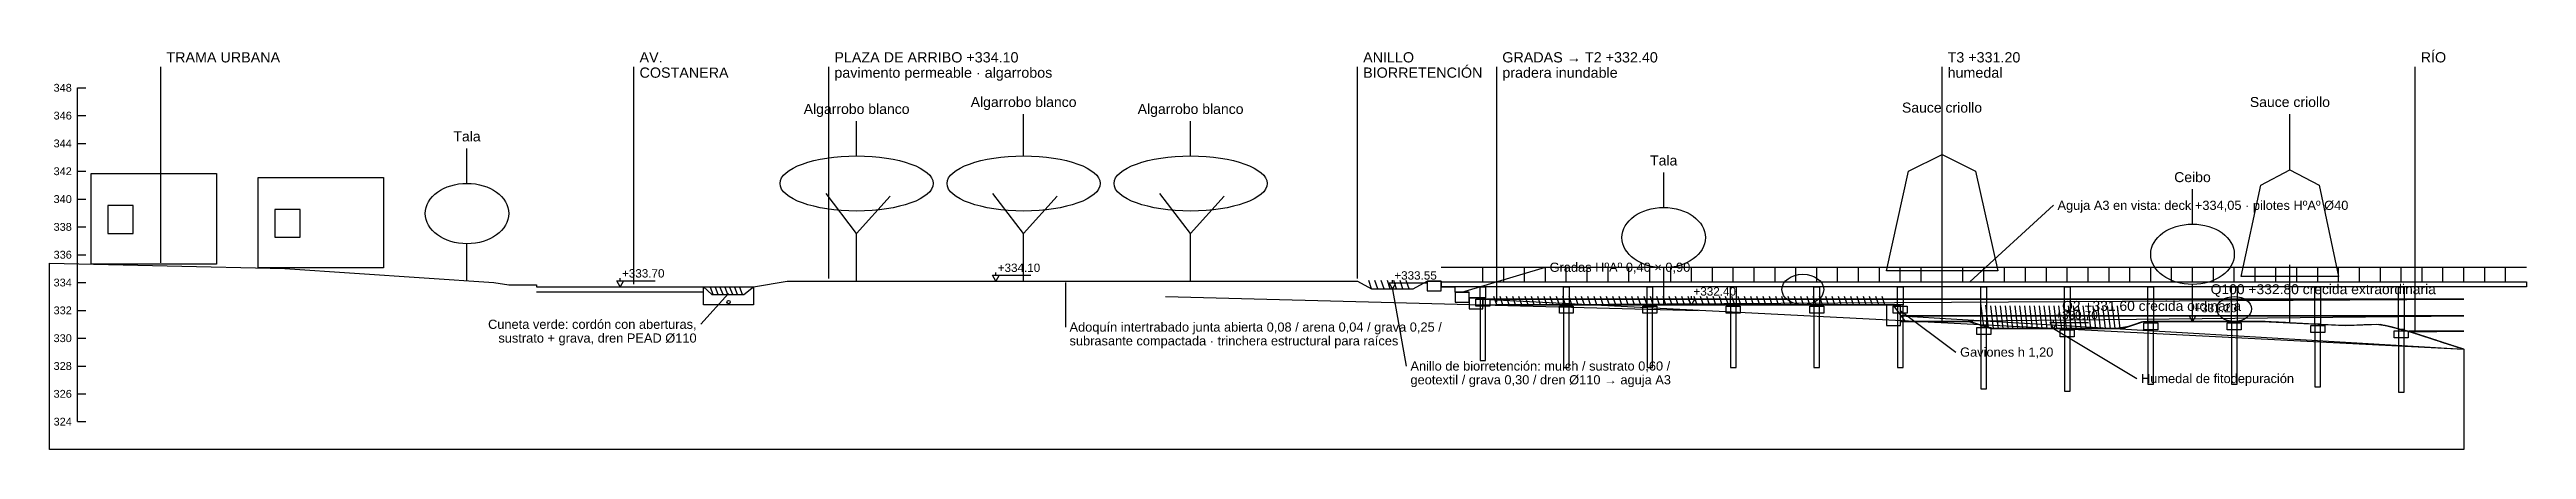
# Model space of a CAD drawing. Header units: metres. Extents: x -1097 to 1588, y -185 to 884.
# Drawn here: x 480 to 658, y -173 to -144.3 of the extents above; entities that cross this region are included whole.
import ezdxf
from ezdxf.enums import TextEntityAlignment as Align

# ---------------------------------------------------------------- set-up
doc = ezdxf.new("R2010")
doc.units = ezdxf.units.M
for name, color, linetype in [('CORTE-AGUA', 5, 'Continuous'), ('CORTE-ESTRUCTURA', 30, 'Continuous'), ('CORTE-TERRENO', 7, 'Continuous'), ('CORTE-TERRENO_EXIST', 9, 'Continuous'), ('CORTE-TEXTO', 7, 'Continuous'), ('CORTE-VEGETACION', 3, 'Continuous'), ('COTAS', 7, 'Continuous'), ('SUDS-CUNETA_VERDE', 3, 'Continuous'), ('SUDS-PASARELA', 30, 'Continuous'), ('TERRAZAS-GAVIONES', 8, 'Continuous')]:
    doc.layers.add(name, color=color, linetype=linetype)
doc.styles.add('ARIAL', font='arial.ttf')

msp = doc.modelspace()

# ---------------------------------------------------------------- texts
at = {"layer": 'CORTE-AGUA', "style": 'ARIAL'}
for s, p in [('Q100 +332.80 crecida extraordinaria', (651.49, -162.05)), ('Q2 +331.60 crecida ordinaria', (637.49, -163.25))]:
    msp.add_text(s, height=0.7125, dxfattribs=at).set_placement(p, align=Align.BOTTOM_RIGHT)
at = {"layer": 'CORTE-TEXTO', "style": 'ARIAL'}
for s, height, p in [('TRAMA URBANA', 0.7362, (488.4, -145.4)), ('AV.', 0.736, (522.4, -145.4)), ('COSTANERA', 0.736, (522.4, -146.5)), ('pavimento permeable · algarrobos', 0.7362, (536.4, -146.5)), ('PLAZA DE ARRIBO +334.10', 0.7362, (536.4, -145.4)), ('ANILLO', 0.736, (574.4, -145.4)), ('BIORRETENCIÓN', 0.7362, (574.4, -146.5)), ('GRADAS → T2 +332.40', 0.7362, (584.4, -145.4)), ('pradera inundable', 0.7362, (584.4, -146.5)), ('T3 +331.20', 0.736, (616.4, -145.4)), ('humedal', 0.736, (616.4, -146.5)), ('RÍO', 0.736, (650.4, -145.4))]:
    msp.add_text(s, height=height, dxfattribs=at).set_placement(p, align=Align.BOTTOM_LEFT)
for s, height, p in [('348', 0.562, (481.6, -147)), ('346', 0.562, (481.6, -149)), ('344', 0.562, (481.6, -151)), ('342', 0.562, (481.6, -153)), ('340', 0.562, (481.6, -155)), ('338', 0.562, (481.6, -157)), ('336', 0.562, (481.6, -159)), ('334', 0.562, (481.6, -161)), ('332', 0.562, (481.6, -163)), ('Cuneta verde: cordón con aberturas,', 0.6587, (526.5, -164)), ('330', 0.562, (481.6, -165)), ('sustrato + grava, dren PEAD Ø110', 0.6587, (526.5, -164.99)), ('328', 0.562, (481.6, -167)), ('326', 0.562, (481.6, -169)), ('324', 0.562, (481.6, -171))]:
    msp.add_text(s, height=height, dxfattribs=at).set_placement(p, align=Align.MIDDLE_RIGHT)
for s, p in [('Algarrobo blanco', (550, -148.6)), ('Sauce criollo', (641, -148.6)), ('Algarrobo blanco', (538, -149.1)), ('Algarrobo blanco', (562, -149.1)), ('Sauce criollo', (616, -149)), ('Tala', (510, -151.07)), ('Tala', (596, -152.8)), ('Ceibo', (634, -154))]:
    msp.add_text(s, height=0.72, dxfattribs=at).set_placement(p, align=Align.BOTTOM_CENTER)
for s, p in [('Aguja A3 en vista: deck +334,05 · pilotes HºAº Ø40', (624.3, -155.45)), ('Gradas HºAº 0,40 × 0,90', (587.8, -159.9)), ('Adoquín intertrabado junta abierta 0,08 / arena 0,04 / grava 0,25 /', (553.3, -164.2)), ('subrasante compactada · trinchera estructural para raíces', (553.3, -165.19)), ('Anillo de biorretención: mulch / sustrato 0,60 /', (577.8, -167)), ('Gaviones h 1,20', (617.3, -166)), ('geotextil / grava 0,30 / dren Ø110 → aguja A3', (577.8, -167.99)), ('Humedal de fitodepuración', (630.3, -167.9))]:
    msp.add_text(s, height=0.6587, dxfattribs=at).set_placement(p, align=Align.MIDDLE_LEFT)
at = {"layer": 'COTAS', "style": 'ARIAL'}
for s, p in [('+333.70', (521.14, -160.82)), ('+334.10', (548.14, -160.42)), ('+333.55', (576.64, -160.97)), ('+332.40', (598.14, -162.12)), ('+330.70', (624.14, -163.82)), ('+331.20', (634.14, -163.32))]:
    msp.add_text(s, height=0.6, dxfattribs=at).set_placement(p, align=Align.BOTTOM_LEFT)

# ---------------------------------------------------------------- linework, layer by layer
at = {"layer": 'CORTE-AGUA'}
for points in [[(583.07, -162.2), (653.49, -165.8), (652.6, -165.51), (651.71, -165.22), (650.82, -164.93), (649.92, -164.64), (649.03, -164.39), (648.14, -164.16), (647.25, -164.01), (646.36, -164.05), (645.47, -164.08), (644.58, -164.08), (643.69, -164.03), (642.79, -163.99), (641.9, -163.95), (641.01, -163.9), (640.12, -163.86), (639.23, -163.81), (638.34, -163.8), (637.45, -163.8), (636.55, -163.8), (635.66, -163.8), (634.77, -163.8), (633.88, -163.8), (632.99, -163.8), (632.1, -163.8), (631.21, -163.8), (630.32, -163.86), (629.42, -164.16), (628.53, -164.3), (627.64, -164.3), (626.75, -164.3), (625.86, -164.3), (624.97, -164.3), (624.08, -164.3), (623.18, -164.3), (622.29, -164.3), (621.4, -164.3), (620.51, -164.3), (619.62, -164.3), (618.73, -164.04), (617.84, -163.8), (616.94, -163.8), (616.05, -163.8), (615.16, -163.8), (614.27, -163.8), (613.38, -163.8), (612.49, -162.6), (611.6, -162.6), (610.71, -162.6), (609.81, -162.6), (608.92, -162.6), (608.03, -162.6), (607.14, -162.6), (606.25, -162.6), (605.36, -162.6), (604.47, -162.6), (603.57, -162.6), (602.68, -162.6), (601.79, -162.6), (600.9, -162.6), (600.01, -162.6), (599.12, -162.6), (598.23, -162.6), (597.34, -162.6), (596.44, -162.6), (595.55, -162.6), (594.66, -162.6), (593.77, -162.6), (592.88, -162.6), (591.99, -162.6), (591.1, -162.6), (590.2, -162.6), (589.31, -162.6), (588.42, -162.6), (587.53, -162.6), (586.64, -162.6), (585.75, -162.6), (584.86, -162.6), (583.97, -162.6), (653.49, -162.2), (583.07, -162.2)], [(613.02, -163.4), (653.49, -165.8), (652.98, -165.63), (652.47, -165.47), (651.95, -165.3), (651.44, -165.13), (650.93, -164.97), (650.42, -164.8), (649.9, -164.63), (649.39, -164.48), (648.88, -164.35), (648.37, -164.22), (647.85, -164.09), (647.34, -164.01), (646.83, -164.03), (646.32, -164.05), (645.81, -164.07), (645.29, -164.09), (644.78, -164.09), (644.27, -164.06), (643.76, -164.04), (643.24, -164.01), (642.73, -163.99), (642.22, -163.96), (641.71, -163.94), (641.2, -163.91), (640.68, -163.88), (640.17, -163.86), (639.66, -163.83), (639.15, -163.81), (638.63, -163.8), (638.12, -163.8), (637.61, -163.8), (637.1, -163.8), (636.58, -163.8), (636.07, -163.8), (635.56, -163.8), (635.05, -163.8), (634.54, -163.8), (634.02, -163.8), (633.51, -163.8), (633, -163.8), (632.49, -163.8), (631.97, -163.8), (631.46, -163.8), (630.95, -163.8), (630.44, -163.82), (629.93, -163.99), (629.41, -164.16), (628.9, -164.3), (628.39, -164.3), (627.88, -164.3), (627.36, -164.3), (626.85, -164.3), (626.34, -164.3), (625.83, -164.3), (625.31, -164.3), (624.8, -164.3), (624.29, -164.3), (623.78, -164.3), (623.27, -164.3), (622.75, -164.3), (622.24, -164.3), (621.73, -164.3), (621.22, -164.3), (620.7, -164.3), (620.19, -164.3), (619.68, -164.3), (619.17, -164.19), (618.65, -164.02), (618.14, -163.85), (617.63, -163.8), (617.12, -163.8), (616.61, -163.8), (616.09, -163.8), (615.58, -163.8), (615.07, -163.8), (614.56, -163.8), (614.04, -163.8), (613.53, -163.8), (653.49, -163.4), (613.02, -163.4)], [(649.58, -164.5), (653.49, -165.8), (653.44, -165.78), (653.39, -165.77), (653.34, -165.75), (653.29, -165.74), (653.24, -165.72), (653.19, -165.7), (653.14, -165.69), (653.09, -165.67), (653.04, -165.66), (653, -165.64), (652.95, -165.62), (652.9, -165.61), (652.85, -165.59), (652.8, -165.58), (652.75, -165.56), (652.7, -165.54), (652.65, -165.53), (652.6, -165.51), (652.55, -165.49), (652.5, -165.48), (652.45, -165.46), (652.4, -165.45), (652.35, -165.43), (652.3, -165.41), (652.25, -165.4), (652.2, -165.38), (652.15, -165.37), (652.11, -165.35), (652.06, -165.33), (652.01, -165.32), (651.96, -165.3), (651.91, -165.29), (651.86, -165.27), (651.81, -165.25), (651.76, -165.24), (651.71, -165.22), (651.66, -165.21), (651.61, -165.19), (651.56, -165.17), (651.51, -165.16), (651.46, -165.14), (651.41, -165.13), (651.36, -165.11), (651.31, -165.09), (651.27, -165.08), (651.22, -165.06), (651.17, -165.04), (651.12, -165.03), (651.07, -165.01), (651.02, -165), (650.97, -164.98), (650.92, -164.96), (650.87, -164.95), (650.82, -164.93), (650.77, -164.92), (650.72, -164.9), (650.67, -164.88), (650.62, -164.87), (650.57, -164.85), (650.52, -164.84), (650.47, -164.82), (650.42, -164.8), (650.38, -164.79), (650.33, -164.77), (650.28, -164.76), (650.23, -164.74), (650.18, -164.72), (650.13, -164.71), (650.08, -164.69), (650.03, -164.68), (649.98, -164.66), (649.93, -164.64), (649.88, -164.63), (649.83, -164.61), (649.78, -164.59), (649.73, -164.58), (649.68, -164.56), (649.63, -164.55), (653.49, -164.5), (649.58, -164.5)]]:
    msp.add_lwpolyline(points, close=True, dxfattribs=at)
for points in [[(583.07, -162.2), (653.49, -162.2)], [(613.02, -163.4), (653.49, -163.4)], [(649.58, -164.5), (653.49, -164.5)]]:
    msp.add_lwpolyline(points, dxfattribs=at)
at = {"layer": 'CORTE-ESTRUCTURA'}
for points in [[(483, -159.67), (483, -153.17), (492, -153.17), (492, -159.67)], [(495, -159.95), (495, -153.45), (504, -153.45), (504, -159.95)], [(484.2, -157.47), (486, -157.47), (486, -155.47), (484.2, -155.47)], [(496.2, -157.75), (498, -157.75), (498, -155.75), (496.2, -155.75)], [(582.8, -161.3), (583.2, -161.3), (583.2, -162.1), (582.8, -162.1)], [(588.8, -161.3), (589.2, -161.3), (589.2, -162.6), (588.8, -162.6)], [(594.8, -161.3), (595.2, -161.3), (595.2, -162.6), (594.8, -162.6)], [(600.8, -161.3), (601.2, -161.3), (601.2, -162.6), (600.8, -162.6)], [(606.8, -161.3), (607.2, -161.3), (607.2, -162.6), (606.8, -162.6)], [(612.8, -161.3), (613.2, -161.3), (613.2, -162.6), (612.8, -162.6)], [(618.8, -161.3), (619.2, -161.3), (619.2, -164.13), (618.8, -164.13)], [(624.8, -161.3), (625.2, -161.3), (625.2, -164.3), (624.8, -164.3)], [(630.8, -161.3), (631.2, -161.3), (631.2, -163.8), (630.8, -163.8)], [(636.8, -161.3), (637.2, -161.3), (637.2, -163.8), (636.8, -163.8)], [(642.8, -161.3), (643.2, -161.3), (643.2, -164), (642.8, -164)], [(648.8, -161.3), (649.2, -161.3), (649.2, -164.38), (648.8, -164.38)], [(582.5, -162.2), (583.5, -162.2), (583.5, -162.7), (582.5, -162.7)], [(588.5, -162.7), (589.5, -162.7), (589.5, -163.2), (588.5, -163.2)], [(594.5, -162.7), (595.5, -162.7), (595.5, -163.2), (594.5, -163.2)], [(600.5, -162.7), (601.5, -162.7), (601.5, -163.2), (600.5, -163.2)], [(606.5, -162.7), (607.5, -162.7), (607.5, -163.2), (606.5, -163.2)], [(612.5, -162.7), (613.5, -162.7), (613.5, -163.2), (612.5, -163.2)], [(618.5, -164.23), (619.5, -164.23), (619.5, -164.73), (618.5, -164.73)], [(624.5, -164.4), (625.5, -164.4), (625.5, -164.9), (624.5, -164.9)], [(630.5, -163.9), (631.5, -163.9), (631.5, -164.4), (630.5, -164.4)], [(636.5, -163.9), (637.5, -163.9), (637.5, -164.4), (636.5, -164.4)], [(642.5, -164.1), (643.5, -164.1), (643.5, -164.6), (642.5, -164.6)], [(648.5, -164.48), (649.5, -164.48), (649.5, -164.98), (648.5, -164.98)]]:
    msp.add_lwpolyline(points, close=True, dxfattribs=at)
for points in [[(515, -161.66), (527, -161.66)], [(582.8, -162.1), (582.8, -166.6), (583.2, -166.6), (583.2, -162.1)], [(588.8, -162.6), (588.8, -167.1), (589.2, -167.1), (589.2, -162.6)], [(594.8, -162.6), (594.8, -167.1), (595.2, -167.1), (595.2, -162.6)], [(600.8, -162.6), (600.8, -167.1), (601.2, -167.1), (601.2, -162.6)], [(606.8, -162.6), (606.8, -167.1), (607.2, -167.1), (607.2, -162.6)], [(612.8, -162.6), (612.8, -167.1), (613.2, -167.1), (613.2, -162.6)], [(618.8, -164.13), (618.8, -168.63), (619.2, -168.63), (619.2, -164.13)], [(624.8, -164.3), (624.8, -168.8), (625.2, -168.8), (625.2, -164.3)], [(630.8, -163.8), (630.8, -168.3), (631.2, -168.3), (631.2, -163.8)], [(636.8, -163.8), (636.8, -168.3), (637.2, -168.3), (637.2, -163.8)], [(642.8, -164), (642.8, -168.5), (643.2, -168.5), (643.2, -164)], [(648.8, -164.38), (648.8, -168.88), (649.2, -168.88), (649.2, -164.38)]]:
    msp.add_lwpolyline(points, dxfattribs=at)
at = {"layer": 'CORTE-TERRENO'}
msp.add_lwpolyline([(480, -159.6), (496.92, -160), (511.93, -161), (513, -161.16), (515, -161.16), (515, -161.31), (527, -161.31), (530.6, -161.3), (533, -160.9), (574, -160.9), (575, -161.45), (578, -161.45), (579, -160.9), (580, -160.9), (580, -161.3), (581, -161.3), (581, -161.7), (582, -161.7), (582, -162.1), (583, -162.1), (583, -162.6), (613, -162.6), (613, -163.8), (618, -163.8), (619.5, -164.3), (629, -164.3), (630.5, -163.8), (639, -163.8), (645, -164.1), (647.49, -164), (649.49, -164.5), (653.49, -165.8), (653.49, -173), (480, -173)], close=True, dxfattribs=at)
msp.add_lwpolyline([(480, -159.6), (496.92, -160), (511.93, -161), (513, -161.16), (515, -161.16), (515, -161.31), (527, -161.31), (530.6, -161.3), (533, -160.9), (574, -160.9), (575, -161.45), (578, -161.45), (579, -160.9), (580, -160.9), (580, -161.3), (581, -161.3), (581, -161.7), (582, -161.7), (582, -162.1), (583, -162.1), (583, -162.6), (613, -162.6), (613, -163.8), (618, -163.8), (619.5, -164.3), (629, -164.3), (630.5, -163.8), (639, -163.8), (645, -164.1), (647.49, -164), (649.49, -164.5), (653.49, -165.8)], dxfattribs=at)
at = {"layer": 'CORTE-TERRENO_EXIST'}
msp.add_lwpolyline([(560.2, -162), (598.47, -163)], dxfattribs=at)
at = {"layer": 'CORTE-TEXTO'}
for points in [[(488, -159.59), (488, -145.5)], [(522, -161.11), (522, -145.5)], [(536, -160.7), (536, -145.5)], [(574, -160.7), (574, -145.5)], [(584, -162.4), (584, -145.5)], [(616, -163.6), (616, -145.5)], [(650, -164.47), (650, -145.5)], [(482, -147), (482.6, -147)], [(482, -171), (482, -147)], [(482, -149), (482.6, -149)], [(482, -151), (482.6, -151)], [(482, -153), (482.6, -153)], [(482, -155), (482.6, -155)], [(618, -160.95), (624, -155.45)], [(482, -157), (482.6, -157)], [(482, -159), (482.6, -159)], [(581.5, -161.7), (587.5, -159.9)], [(482, -161), (482.6, -161)], [(528.8, -161.8), (526.8, -164)], [(553, -161), (553, -164.2)], [(576.5, -161.5), (577.5, -167)], [(482, -163), (482.6, -163)], [(613, -163), (617, -166)], [(482, -165), (482.6, -165)], [(624, -164.3), (630, -167.9)], [(482, -167), (482.6, -167)], [(482, -169), (482.6, -169)], [(482, -171), (482.6, -171)]]:
    msp.add_lwpolyline(points, dxfattribs=at)
at = {"layer": 'CORTE-VEGETACION'}
for points in [[(538, -151.9), (538, -149.4)], [(550, -151.9), (550, -148.9)], [(562, -151.9), (562, -149.4)], [(616, -151.8), (616, -149.3)], [(641, -152.9), (641, -148.9)], [(510, -153.87), (510, -151.37)], [(538, -157.48), (535.8, -154.6)], [(538, -157.48), (540.42, -154.78)], [(550, -157.48), (547.8, -154.6)], [(550, -157.48), (552.42, -154.78)], [(562, -157.48), (559.8, -154.6)], [(562, -157.48), (564.42, -154.78)], [(596, -155.6), (596, -153.1)], [(634, -156.8), (634, -154.3)], [(510, -160.87), (510, -158.21)], [(538, -160.9), (538, -157.48)], [(550, -160.9), (550, -157.48)], [(562, -160.9), (562, -157.48)], [(596, -162.6), (596, -159.94)], [(616, -163.8), (616, -159.24)], [(641, -163.9), (641, -159.72)], [(527.7, -161.86), (527.5, -161.36)], [(528.05, -161.86), (527.85, -161.36)], [(528.4, -161.86), (528.2, -161.36)], [(528.75, -161.86), (528.55, -161.36)], [(529.1, -161.86), (528.9, -161.36)], [(529.45, -161.86), (529.25, -161.36)], [(529.8, -161.86), (529.6, -161.36)], [(575, -161.45), (574.8, -160.85)], [(575.45, -161.45), (575.25, -160.85)], [(575.9, -161.45), (575.7, -160.85)], [(576.35, -161.45), (576.15, -160.85)], [(576.8, -161.45), (576.6, -160.85)], [(577.25, -161.45), (577.05, -160.85)], [(577.7, -161.45), (577.5, -160.85)], [(634, -163.8), (634, -161.14)], [(584, -162.6), (583.8, -162)], [(584.45, -162.6), (584.25, -162)], [(584.9, -162.6), (584.7, -162)], [(585.35, -162.6), (585.15, -162)], [(585.8, -162.6), (585.6, -162)], [(586.25, -162.6), (586.05, -162)], [(586.7, -162.6), (586.5, -162)], [(587.15, -162.6), (586.95, -162)], [(587.6, -162.6), (587.4, -162)], [(588.05, -162.6), (587.85, -162)], [(588.5, -162.6), (588.3, -162)], [(588.95, -162.6), (588.75, -162)], [(589.4, -162.6), (589.2, -162)], [(589.85, -162.6), (589.65, -162)], [(590.3, -162.6), (590.1, -162)], [(590.75, -162.6), (590.55, -162)], [(591.2, -162.6), (591, -162)], [(591.65, -162.6), (591.45, -162)], [(592.1, -162.6), (591.9, -162)], [(592.55, -162.6), (592.35, -162)], [(593, -162.6), (592.8, -162)], [(593.45, -162.6), (593.25, -162)], [(593.9, -162.6), (593.7, -162)], [(594.35, -162.6), (594.15, -162)], [(594.8, -162.6), (594.6, -162)], [(595.25, -162.6), (595.05, -162)], [(595.7, -162.6), (595.5, -162)], [(596.15, -162.6), (595.95, -162)], [(596.6, -162.6), (596.4, -162)], [(597.05, -162.6), (596.85, -162)], [(597.5, -162.6), (597.3, -162)], [(597.95, -162.6), (597.75, -162)], [(598.4, -162.6), (598.2, -162)], [(598.85, -162.6), (598.65, -162)], [(599.3, -162.6), (599.1, -162)], [(599.75, -162.6), (599.55, -162)], [(600.2, -162.6), (600, -162)], [(600.65, -162.6), (600.45, -162)], [(601.1, -162.6), (600.9, -162)], [(601.55, -162.6), (601.35, -162)], [(602, -162.6), (601.8, -162)], [(602.45, -162.6), (602.25, -162)], [(602.9, -162.6), (602.7, -162)], [(603.35, -162.6), (603.15, -162)], [(603.8, -162.6), (603.6, -162)], [(604.25, -162.6), (604.05, -162)], [(604.7, -162.6), (604.5, -162)], [(605.15, -162.6), (604.95, -162)], [(605.6, -162.6), (605.4, -162)], [(606.05, -162.6), (605.85, -162)], [(606.5, -162.6), (606.3, -162)], [(606.95, -162.6), (606.75, -162)], [(607.4, -162.6), (607.2, -162)], [(607.85, -162.6), (607.65, -162)], [(608.3, -162.6), (608.1, -162)], [(608.75, -162.6), (608.55, -162)], [(609.2, -162.6), (609, -162)], [(609.65, -162.6), (609.45, -162)], [(610.1, -162.6), (609.9, -162)], [(610.55, -162.6), (610.35, -162)], [(611, -162.6), (610.8, -162)], [(611.45, -162.6), (611.25, -162)], [(611.9, -162.6), (611.7, -162)], [(619, -164.13), (618.8, -162.51)], [(619.35, -164.25), (619.15, -162.63)], [(619.7, -164.3), (619.5, -162.68)], [(620.05, -164.3), (619.85, -162.68)], [(620.4, -164.3), (620.2, -162.68)], [(620.75, -164.3), (620.55, -162.68)], [(621.1, -164.3), (620.9, -162.68)], [(621.45, -164.3), (621.25, -162.68)], [(621.8, -164.3), (621.6, -162.68)], [(622.15, -164.3), (621.95, -162.68)], [(622.5, -164.3), (622.3, -162.68)], [(622.85, -164.3), (622.65, -162.68)], [(623.2, -164.3), (623, -162.68)], [(623.55, -164.3), (623.35, -162.68)], [(623.9, -164.3), (623.7, -162.68)], [(624.25, -164.3), (624.05, -162.68)], [(624.6, -164.3), (624.4, -162.68)], [(624.95, -164.3), (624.75, -162.68)], [(625.3, -164.3), (625.1, -162.68)], [(625.65, -164.3), (625.45, -162.68)], [(626, -164.3), (625.8, -162.68)], [(626.35, -164.3), (626.15, -162.68)], [(626.7, -164.3), (626.5, -162.68)], [(627.05, -164.3), (626.85, -162.68)], [(627.4, -164.3), (627.2, -162.68)], [(627.75, -164.3), (627.55, -162.68)], [(628.1, -164.3), (627.9, -162.68)], [(628.45, -164.3), (628.25, -162.68)], [(628.8, -164.3), (628.6, -162.68)]]:
    msp.add_lwpolyline(points, dxfattribs=at)
for points in [[(612, -160.15), (613.6, -153), (616, -151.8), (618.4, -153), (620, -160.15)], [(637.5, -160.56), (638.9, -154), (641, -152.9), (643.1, -154), (644.5, -160.56)]]:
    msp.add_lwpolyline(points, close=True, dxfattribs=at)
for centre, major_axis, ratio in [((538, -153.88), (5.5, 0), 0.36), ((550, -153.88), (5.5, 0), 0.36), ((562, -153.88), (5.5, 0), 0.36), ((510, -156.04), (3, 0), 0.723333), ((596, -157.77), (3, 0), 0.723333), ((634, -158.97), (3, 0), 0.723333), ((606, -161.5), (1.5, 0), 0.733333), ((637, -162.9), (1.25, 0), 0.72)]:
    msp.add_ellipse(centre, major_axis=major_axis, ratio=ratio, dxfattribs=at)
at = {"layer": 'COTAS'}
for points in [[(520.76, -160.87), (521.24, -160.87), (521, -161.3)], [(547.76, -160.47), (548.24, -160.47), (548, -160.9)], [(576.26, -161.02), (576.74, -161.02), (576.5, -161.45)], [(597.76, -162.17), (598.24, -162.17), (598, -162.6)], [(633.76, -163.37), (634.24, -163.37), (634, -163.8)], [(623.76, -163.87), (624.24, -163.87), (624, -164.3)]]:
    msp.add_lwpolyline(points, close=True, dxfattribs=at)
for points in [[(521, -160.87), (521, -160.69)], [(521, -160.87), (523.52, -160.87)], [(548, -160.47), (548, -160.29)], [(548, -160.47), (550.52, -160.47)], [(576.5, -161.02), (576.5, -160.84)], [(576.5, -161.02), (579.02, -161.02)], [(598, -162.17), (598, -161.99)], [(598, -162.17), (600.52, -162.17)], [(624, -163.87), (624, -163.69)], [(634, -163.37), (634, -163.19)], [(634, -163.37), (636.52, -163.37)], [(624, -163.87), (626.52, -163.87)]]:
    msp.add_lwpolyline(points, dxfattribs=at)
at = {"layer": 'SUDS-CUNETA_VERDE'}
msp.add_lwpolyline([(527, -161.31), (527.6, -161.86), (529.9, -161.86), (530.6, -161.31), (530.6, -162.61), (527, -162.61)], close=True, dxfattribs=at)
msp.add_lwpolyline([(527, -161.31), (527.6, -161.86), (529.9, -161.86), (530.6, -161.31)], dxfattribs=at)
msp.add_circle((528.8, -162.41), 0.12, dxfattribs=at)
at = {"layer": 'SUDS-PASARELA'}
for points in [[(580, -159.9), (658, -159.9)], [(583, -160.95), (583, -159.9)], [(584.5, -160.95), (584.5, -159.9)], [(586, -160.95), (586, -159.9)], [(587.5, -160.95), (587.5, -159.9)], [(589, -160.95), (589, -159.9)], [(590.5, -160.95), (590.5, -159.9)], [(592, -160.95), (592, -159.9)], [(593.5, -160.95), (593.5, -159.9)], [(595, -160.95), (595, -159.9)], [(596.5, -160.95), (596.5, -159.9)], [(598, -160.95), (598, -159.9)], [(599.5, -160.95), (599.5, -159.9)], [(601, -160.95), (601, -159.9)], [(602.5, -160.95), (602.5, -159.9)], [(604, -160.95), (604, -159.9)], [(605.5, -160.95), (605.5, -159.9)], [(607, -160.95), (607, -159.9)], [(608.5, -160.95), (608.5, -159.9)], [(610, -160.95), (610, -159.9)], [(611.5, -160.95), (611.5, -159.9)], [(613, -160.95), (613, -159.9)], [(614.5, -160.95), (614.5, -159.9)], [(616, -160.95), (616, -159.9)], [(617.5, -160.95), (617.5, -159.9)], [(619, -160.95), (619, -159.9)], [(620.5, -160.95), (620.5, -159.9)], [(622, -160.95), (622, -159.9)], [(623.5, -160.95), (623.5, -159.9)], [(625, -160.95), (625, -159.9)], [(626.5, -160.95), (626.5, -159.9)], [(628, -160.95), (628, -159.9)], [(629.5, -160.95), (629.5, -159.9)], [(631, -160.95), (631, -159.9)], [(632.5, -160.95), (632.5, -159.9)], [(634, -160.95), (634, -159.9)], [(635.5, -160.95), (635.5, -159.9)], [(637, -160.95), (637, -159.9)], [(638.5, -160.95), (638.5, -159.9)], [(640, -160.95), (640, -159.9)], [(641.5, -160.95), (641.5, -159.9)], [(643, -160.95), (643, -159.9)], [(644.5, -160.95), (644.5, -159.9)], [(646, -160.95), (646, -159.9)], [(647.5, -160.95), (647.5, -159.9)], [(649, -160.95), (649, -159.9)], [(650.5, -160.95), (650.5, -159.9)], [(652, -160.95), (652, -159.9)], [(653.5, -160.95), (653.5, -159.9)], [(655, -160.95), (655, -159.9)], [(656.5, -160.95), (656.5, -159.9)]]:
    msp.add_lwpolyline(points, dxfattribs=at)
msp.add_lwpolyline([(580, -160.95), (658, -160.95), (658, -161.3), (580, -161.3)], close=True, dxfattribs=at)
at = {"layer": 'TERRAZAS-GAVIONES'}
for points in [[(579.01, -161.6), (580.01, -161.6), (580.01, -160.9), (579.01, -160.9)], [(581.01, -162.4), (582.01, -162.4), (582.01, -161.7), (581.01, -161.7)], [(582.01, -162.9), (583.01, -162.9), (583.01, -162.1), (582.01, -162.1)], [(612.01, -164.1), (613.01, -164.1), (613.01, -162.6), (612.01, -162.6)]]:
    msp.add_lwpolyline(points, close=True, dxfattribs=at)
for points in [[(579.01, -161.6), (580.01, -161.6), (580.01, -160.9), (579.01, -160.9), (579.01, -161.6)], [(581.01, -162.4), (582.01, -162.4), (582.01, -161.7), (581.01, -161.7), (581.01, -162.4)], [(582.01, -162.9), (583.01, -162.9), (583.01, -162.1), (582.01, -162.1), (582.01, -162.9)], [(612.01, -164.1), (613.01, -164.1), (613.01, -162.6), (612.01, -162.6), (612.01, -164.1)]]:
    msp.add_lwpolyline(points, dxfattribs=at)

msp.set_redraw_order([(e.dxf.handle, doc.entitydb.next_handle()) for e in msp.query("TEXT MTEXT ATTDEF DIMENSION ARC_DIMENSION")])  # texts and dimensions are drawn at this point

doc.saveas('drawing.dxf')
